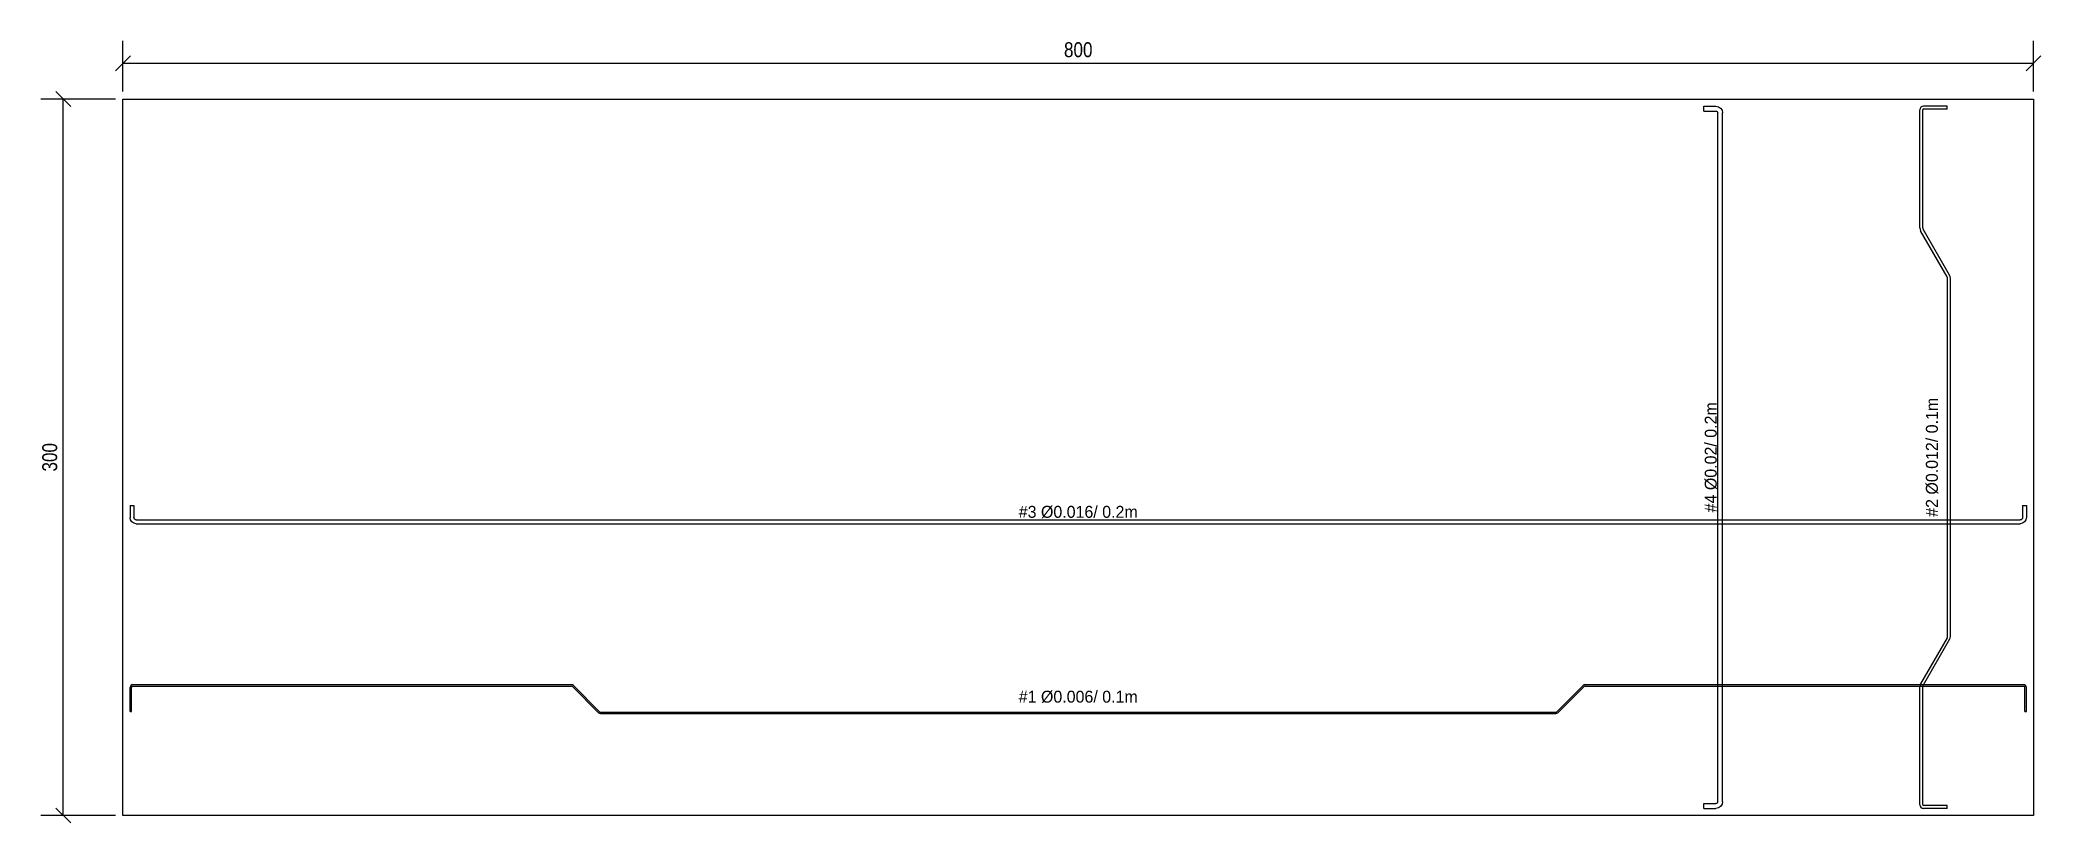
# Model space of a CAD drawing. Header units: metres. Extents: x -0.3 to 20, y -15 to 3.2.
# Drawn here: x 11.65 to 20.03, y -0.03 to 3.25 of the extents above; entities that cross this region are included whole.
import ezdxf
from ezdxf.enums import TextEntityAlignment as Align

# ---------------------------------------------------------------- set-up
doc = ezdxf.new("R2010")
doc.units = ezdxf.units.M
doc.styles.add('OpenSansCondensed-Light', font='OpenSansCondensed-Light.ttf')
doc.dimstyles.new('EZ_M_25_H25_CM', dxfattribs={"dimtxt": 0.0625, "dimasz": 0.0625, "dimexe": 0.09375, "dimexo": 0.03125, "dimgap": 0.025, "dimtad": 1, "dimlfac": 100, "dimzin": 12, "dimdsep": 46, "dimtxsty": 'OpenSansCondensed-Light', "dimtsz": 0.03125, "dimcen": 2.5, "dimazin": 3, "dimtfac": 0.5, "dimtmove": 2, "dimatfit": 3})

msp = doc.modelspace()

# ---------------------------------------------------------------- texts
for s, p in [('#4 Ø0.02/ 0.2m', (18.648, 1.5)), ('#2 Ø0.012/ 0.1m', (19.574, 1.5))]:
    msp.add_text(s, height=0.05, rotation=90).set_placement(p, align=Align.MIDDLE)
for s, p in [('#3 Ø0.016/ 0.2m', (16, 1.272)), ('#1 Ø0.006/ 0.1m', (16, 0.498))]:
    msp.add_text(s, height=0.05).set_placement(p, align=Align.MIDDLE)

# ---------------------------------------------------------------- dimensions: what is measured, and where the dimension line sits
msp.add_linear_dim(base=(12, 3.15), p1=(12, 3), p2=(20, 3), dimstyle='EZ_M_25_H25_CM').render()
msp.add_linear_dim(base=(11.75, 0), p1=(12, 0), p2=(12, 3), angle=90, dimstyle='EZ_M_25_H25_CM').render()

# ---------------------------------------------------------------- linework, layer by layer
for p, q in [((18.62, 2.95), (18.62, 2.97)), ((18.62, 2.97), (18.67, 2.97)), ((18.62, 2.95), (18.67, 2.95)), ((18.678, 0.058), (18.678, 2.942)), ((18.698, 0.058), (18.698, 2.942)), ((19.524, 2.46056), (19.524, 2.955)), ((19.536, 2.46056), (19.536, 2.955)), ((19.639, 2.97), (19.539, 2.97)), ((19.639, 2.958), (19.539, 2.958)), ((19.639, 2.958), (19.639, 2.97)), ((19.63839, 2.256), (19.52722, 2.44856)), ((19.64878, 2.262), (19.53761, 2.45456)), ((19.64, 0.75), (19.64, 2.25)), ((19.652, 0.75), (19.652, 2.25)), ((12.03, 1.298), (12.046, 1.298)), ((12.03, 1.298), (12.03, 1.248)), ((12.046, 1.298), (12.046, 1.248)), ((19.954, 1.298), (19.97, 1.298)), ((19.954, 1.298), (19.954, 1.248)), ((19.97, 1.298), (19.97, 1.248)), ((12.056, 1.238), (19.944, 1.238)), ((12.056, 1.222), (19.944, 1.222)), ((19.63839, 0.744), (19.52722, 0.55144)), ((19.64878, 0.738), (19.53761, 0.54544)), ((12.03, 0.436), (12.03, 0.536)), ((12.036, 0.436), (12.036, 0.536)), ((12.042, 0.548), (13.87754, 0.548)), ((12.042, 0.542), (13.87754, 0.542)), ((13.99151, 0.43051), (13.88179, 0.54024)), ((13.99576, 0.43476), (13.88603, 0.54449)), ((18.00424, 0.43476), (18.11397, 0.54449)), ((18.00849, 0.43051), (18.11821, 0.54024)), ((18.12246, 0.548), (19.958, 0.548)), ((18.12246, 0.542), (19.958, 0.542)), ((19.524, 0.045), (19.524, 0.53944)), ((19.536, 0.045), (19.536, 0.53944)), ((19.964, 0.436), (19.964, 0.536)), ((19.97, 0.436), (19.97, 0.536)), ((12.03, 0.436), (12.036, 0.436)), ((14, 0.433), (18, 0.433)), ((14, 0.427), (18, 0.427)), ((19.964, 0.436), (19.97, 0.436)), ((18.62, 0.03), (18.62, 0.05)), ((18.62, 0.05), (18.67, 0.05)), ((18.62, 0.03), (18.67, 0.03)), ((19.639, 0.042), (19.539, 0.042)), ((19.639, 0.03), (19.539, 0.03)), ((19.639, 0.03), (19.639, 0.042))]:
    msp.add_line(p, q)
msp.add_lwpolyline([(12, 0), (12, 3), (20, 3), (20, 0), (12, 0)])
at = {"extrusion": (0, 0, -1)}
for centre, radius, start, end in [((-18.67, 2.942), 0.028, 90, 180), ((-18.67, 2.942), 0.008, 90, 180), ((-12.056, 1.248), 0.026, -90, 0), ((-12.056, 1.248), 0.01, -90, 0), ((-19.944, 1.248), 0.01, 180, -90), ((-19.944, 1.248), 0.026, 180, -90), ((-18.67, 0.058), 0.008, 180, -90), ((-18.67, 0.058), 0.028, 180, -90)]:
    msp.add_arc(centre, radius, start, end, dxfattribs=at)
for centre, radius, start, end in [((19.539, 2.955), 0.015, 90, 180), ((19.539, 2.955), 0.003, 90, 180), ((19.548, 2.46056), 0.024, 180, -150), ((19.548, 2.46056), 0.012, 180, -150), ((19.628, 2.25), 0.012, 0, 30), ((19.628, 2.25), 0.024, 0, 30), ((19.628, 0.75), 0.012, -30, 0), ((19.628, 0.75), 0.024, -30, 0), ((12.042, 0.536), 0.012, 90, 180), ((12.042, 0.536), 0.006, 90, 180), ((13.87754, 0.536), 0.012, 45, 90), ((13.87754, 0.536), 0.006, 45, 90), ((18.12246, 0.536), 0.012, 90, 135), ((18.12246, 0.536), 0.006, 90, 135), ((19.548, 0.53944), 0.024, 150, 180), ((19.548, 0.53944), 0.012, 150, 180), ((19.958, 0.536), 0.012, 0, 90), ((19.958, 0.536), 0.006, 0, 90), ((14, 0.439), 0.012, 225, 270), ((14, 0.439), 0.006, 225, 270), ((18, 0.439), 0.006, 270, 315), ((18, 0.439), 0.012, 270, 315), ((19.539, 0.045), 0.015, 180, -90), ((19.539, 0.045), 0.003, 180, -90)]:
    msp.add_arc(centre, radius, start, end)

msp.set_redraw_order([(e.dxf.handle, doc.entitydb.next_handle()) for e in msp.query("TEXT MTEXT ATTDEF DIMENSION ARC_DIMENSION")])  # texts and dimensions are drawn at this point

doc.saveas('drawing.dxf')
